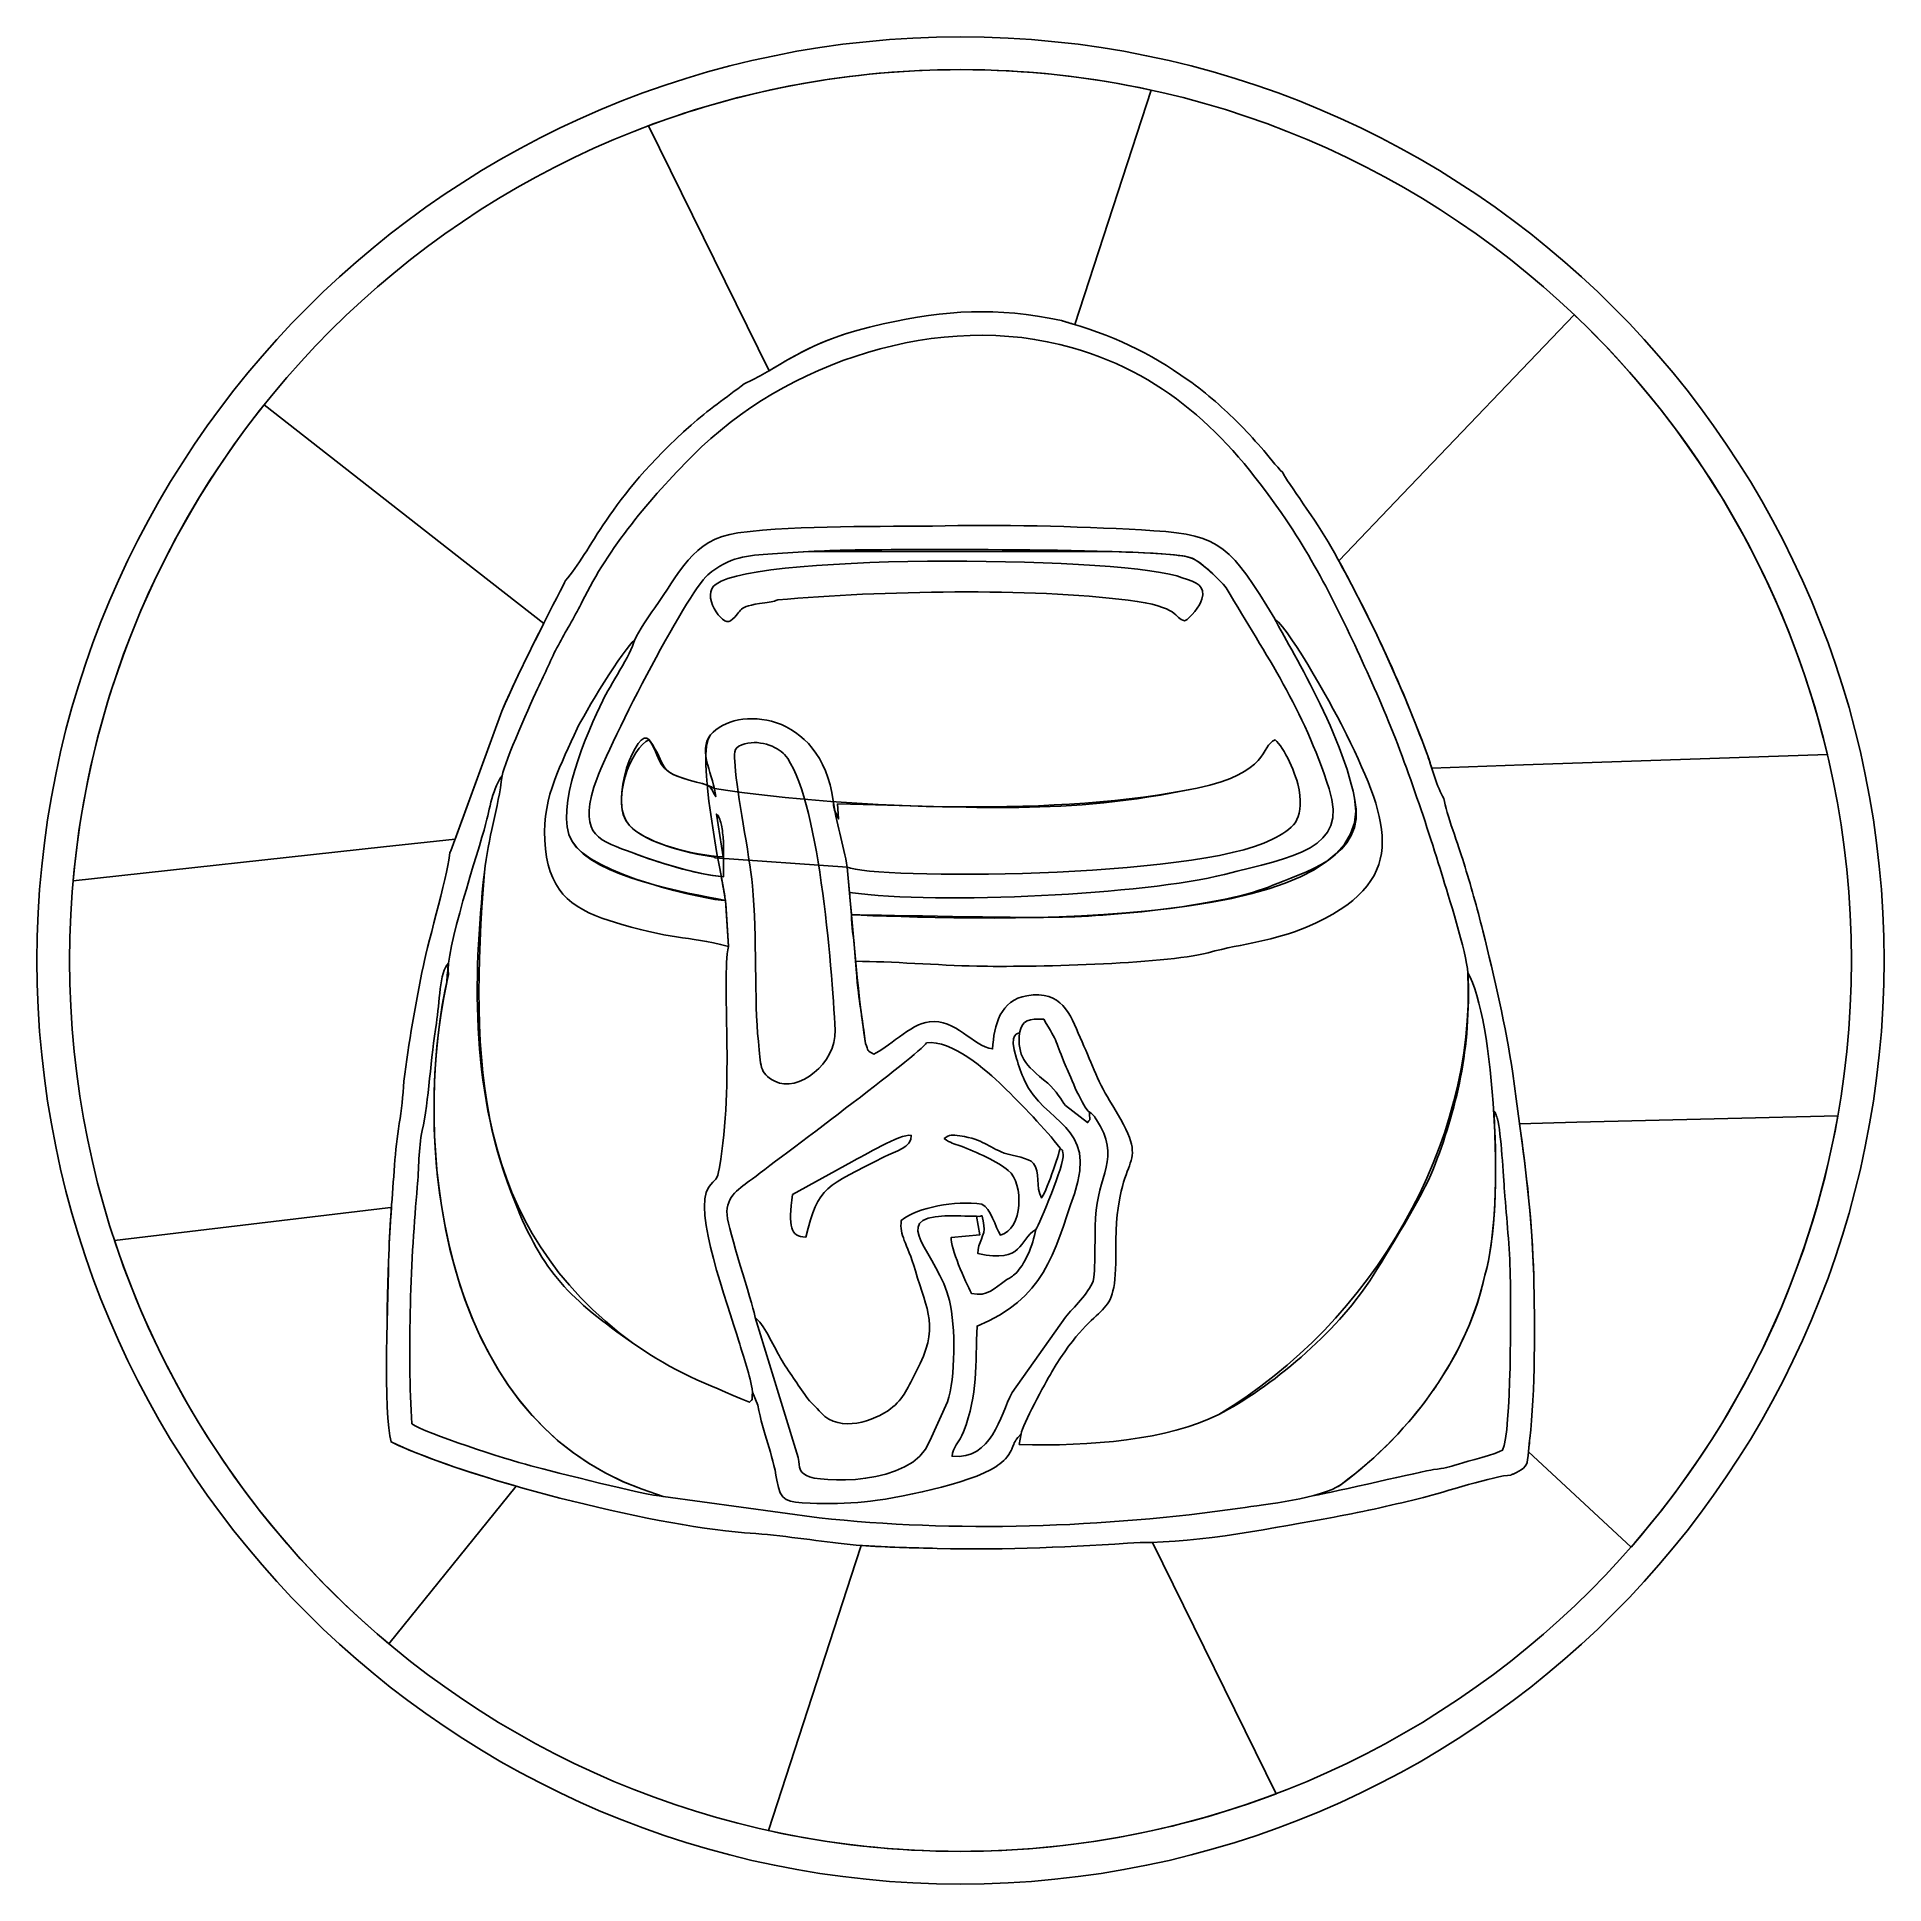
# Model space of a CAD drawing. Header units: inches. Extents: x -1.41 to 1.22, y -0.73 to 1.9.
import ezdxf

# ---------------------------------------------------------------- set-up
doc = ezdxf.new("R2010")
doc.units = ezdxf.units.IN
doc.header["$MEASUREMENT"] = 0
doc.layers.add('Layer 1', color=7, linetype='Continuous')

msp = doc.modelspace()

# ---------------------------------------------------------------- linework, layer by layer
at = {"layer": 'Layer 1', "color": 250}
msp.add_ellipse((-0.0915, 0.5819), major_axis=(0, 1.3138), ratio=1, dxfattribs=at)
at = {"layer": 'Layer 1', "color": 41}
msp.add_ellipse((-0.0915, 0.5819), major_axis=(0, 1.2673), ratio=1, dxfattribs=at)
at = {"layer": 'Layer 1', "color": 30}
for points, knots in [([(-0.5354, 1.7692), (-0.5354, 1.7692), (-0.3637, 1.4209), (-0.3637, 1.4209), (-0.3637, 1.4209), (-0.3219, 1.4449), (-0.2895, 1.4681), (-0.2013, 1.4874), (-0.2013, 1.4874), (-0.1121, 1.5071), (-0.0407, 1.512), (0.052, 1.4921), (0.052, 1.4921), (0.0586, 1.4902), (0.065, 1.4884), (0.0712, 1.4865), (0.0712, 1.4865), (0.0712, 1.4865), (0.1797, 1.8201), (0.1797, 1.8201), (0.1797, 1.8201), (0.0923, 1.8391), (0.0016, 1.8491), (-0.0915, 1.8491), (-0.0915, 1.8491), (-0.2477, 1.8491), (-0.3972, 1.8209), (-0.5354, 1.7692)], [0, 0, 0, 0, 0.125, 0.125, 0.125, 0.125, 0.25, 0.25, 0.25, 0.25, 0.375, 0.375, 0.375, 0.375, 0.5, 0.5, 0.5, 0.5, 0.625, 0.625, 0.625, 0.625, 0.75, 0.75, 0.75, 0.75, 1, 1, 1, 1]), ([(0.5371, 1.245), (0.5371, 1.245), (0.4466, 1.1504), (0.4466, 1.1504), (0.4466, 1.1504), (0.4959, 1.0607), (0.5367, 0.9716), (0.5723, 0.8754), (0.5723, 0.8754), (0.5745, 0.8693), (0.5767, 0.8625), (0.5789, 0.8555), (0.5789, 0.8555), (0.5789, 0.8555), (0.7094, 0.86), (0.7094, 0.86), (0.7094, 0.86), (0.7094, 0.86), (1.1417, 0.8751), (1.1417, 0.8751), (1.1417, 0.8751), (1.0842, 1.118), (0.9567, 1.3339), (0.7817, 1.5003), (0.7817, 1.5003), (0.7817, 1.5003), (0.5371, 1.245), (0.5371, 1.245)], [0, 0, 0, 0, 0.125, 0.125, 0.125, 0.125, 0.25, 0.25, 0.25, 0.25, 0.375, 0.375, 0.375, 0.375, 0.5, 0.5, 0.5, 0.5, 0.625, 0.625, 0.625, 0.625, 0.75, 0.75, 0.75, 0.75, 1, 1, 1, 1]), ([(-1.0822, 1.3721), (-1.2332, 1.1831), (-1.3312, 0.95), (-1.3538, 0.6952), (-1.3538, 0.6952), (-1.3538, 0.6952), (-0.9123, 0.7434), (-0.9123, 0.7434), (-0.9123, 0.7434), (-0.9123, 0.7434), (-0.8102, 0.7546), (-0.8102, 0.7546), (-0.8102, 0.7546), (-0.8102, 0.7546), (-0.744, 0.9364), (-0.744, 0.9364), (-0.744, 0.9364), (-0.7313, 0.9674), (-0.7053, 1.0198), (-0.6844, 1.0611), (-0.6844, 1.0611), (-0.6844, 1.0611), (-0.7968, 1.149), (-0.7968, 1.149), (-0.7968, 1.149), (-0.7968, 1.149), (-1.0822, 1.3721), (-1.0822, 1.3721)], [0, 0, 0, 0, 0.125, 0.125, 0.125, 0.125, 0.25, 0.25, 0.25, 0.25, 0.375, 0.375, 0.375, 0.375, 0.5, 0.5, 0.5, 0.5, 0.625, 0.625, 0.625, 0.625, 0.75, 0.75, 0.75, 0.75, 1, 1, 1, 1]), ([(1.1566, 0.3609), (1.1566, 0.3609), (0.7852, 0.3517), (0.7852, 0.3517), (0.7852, 0.3517), (0.7852, 0.3517), (0.7039, 0.3496), (0.7039, 0.3496), (0.7039, 0.3496), (0.7134, 0.2795), (0.7219, 0.2107), (0.724, 0.1333), (0.724, 0.1333), (0.7257, 0.0685), (0.726, -0.0337), (0.7184, -0.0981), (0.7184, -0.0981), (0.7181, -0.1008), (0.7174, -0.1092), (0.7166, -0.1173), (0.7166, -0.1173), (0.7166, -0.1173), (0.8624, -0.2525), (0.8624, -0.2525), (0.8624, -0.2525), (1.0115, -0.0821), (1.1158, 0.1285), (1.1566, 0.3609)], [0, 0, 0, 0, 0.125, 0.125, 0.125, 0.125, 0.25, 0.25, 0.25, 0.25, 0.375, 0.375, 0.375, 0.375, 0.5, 0.5, 0.5, 0.5, 0.625, 0.625, 0.625, 0.625, 0.75, 0.75, 0.75, 0.75, 1, 1, 1, 1]), ([(-0.9014, -0.103), (-0.9128, -0.0658), (-0.9061, 0.1124), (-0.9046, 0.1634), (-0.9046, 0.1634), (-0.904, 0.1856), (-0.9026, 0.2079), (-0.901, 0.2306), (-0.901, 0.2306), (-0.901, 0.2306), (-0.9059, 0.2301), (-0.9059, 0.2301), (-0.9059, 0.2301), (-0.9059, 0.2301), (-1.2949, 0.1837), (-1.2949, 0.1837), (-1.2949, 0.1837), (-1.2202, -0.0425), (-1.0834, -0.2404), (-0.9048, -0.39), (-0.9048, -0.39), (-0.9048, -0.39), (-0.7236, -0.1659), (-0.7236, -0.1659), (-0.7236, -0.1659), (-0.795, -0.1455), (-0.8595, -0.1231), (-0.9014, -0.103)], [0, 0, 0, 0, 0.125, 0.125, 0.125, 0.125, 0.25, 0.25, 0.25, 0.25, 0.375, 0.375, 0.375, 0.375, 0.5, 0.5, 0.5, 0.5, 0.625, 0.625, 0.625, 0.625, 0.75, 0.75, 0.75, 0.75, 1, 1, 1, 1]), ([(0.3578, -0.6035), (0.3578, -0.6035), (0.1816, -0.2459), (0.1816, -0.2459), (0.1816, -0.2459), (0.1757, -0.246), (0.1699, -0.2461), (0.1642, -0.2461), (0.1642, -0.2461), (0.0672, -0.2519), (-0.0233, -0.2572), (-0.1247, -0.2545), (-0.1247, -0.2545), (-0.159, -0.2536), (-0.197, -0.2529), (-0.2329, -0.2502), (-0.2329, -0.2502), (-0.2329, -0.2502), (-0.2404, -0.2734), (-0.2404, -0.2734), (-0.2404, -0.2734), (-0.2404, -0.2734), (-0.3648, -0.6559), (-0.3648, -0.6559), (-0.3648, -0.6559), (-0.2768, -0.6752), (-0.1853, -0.6854), (-0.0915, -0.6854), (-0.0915, -0.6854), (0.0667, -0.6854), (0.2182, -0.6564), (0.3578, -0.6035)], [0, 0, 0, 0, 0.111111, 0.111111, 0.111111, 0.111111, 0.222222, 0.222222, 0.222222, 0.222222, 0.333333, 0.333333, 0.333333, 0.333333, 0.444444, 0.444444, 0.444444, 0.444444, 0.555556, 0.555556, 0.555556, 0.555556, 0.666667, 0.666667, 0.666667, 0.666667, 0.777778, 0.777778, 0.777778, 0.777778, 1, 1, 1, 1])]:
    msp.add_open_spline(points, degree=3, knots=knots, dxfattribs=at)
at = {"layer": 'Layer 1'}
for points, knots in [([(-0.399, 1.4022), (-0.4238, 1.3836), (-0.4521, 1.3636), (-0.4746, 1.3436), (-0.4746, 1.3436), (-0.5948, 1.2369), (-0.616, 1.1636), (-0.6536, 1.1224), (-0.6536, 1.1224), (-0.6563, 1.115), (-0.7214, 0.9916), (-0.744, 0.9364), (-0.744, 0.9364), (-0.744, 0.9364), (-0.8164, 0.7377), (-0.8164, 0.7377), (-0.8164, 0.7377), (-0.8166, 0.7382), (-0.8173, 0.736), (-0.818, 0.7353), (-0.818, 0.7353), (-0.8173, 0.718), (-0.8489, 0.6074), (-0.8555, 0.5748), (-0.8555, 0.5748), (-0.8664, 0.5215), (-0.8766, 0.4644), (-0.8832, 0.41), (-0.8832, 0.41), (-0.8857, 0.3674), (-0.8938, 0.3318), (-0.8966, 0.2909), (-0.8966, 0.2909), (-0.8996, 0.2472), (-0.9035, 0.2049), (-0.9047, 0.1634), (-0.9047, 0.1634), (-0.9061, 0.1124), (-0.9128, -0.0658), (-0.9014, -0.103), (-0.9014, -0.103), (-0.7938, -0.1547), (-0.5363, -0.2211), (-0.3989, -0.2321), (-0.3989, -0.2321), (-0.3566, -0.2348), (-0.3056, -0.2421), (-0.2654, -0.247), (-0.2654, -0.247), (-0.2209, -0.2525), (-0.1695, -0.2534), (-0.1248, -0.2545), (-0.1248, -0.2545), (-0.0233, -0.2572), (0.0672, -0.2519), (0.1642, -0.2461), (0.1642, -0.2461), (0.2479, -0.2467), (0.3584, -0.2246), (0.4402, -0.2098), (0.4402, -0.2098), (0.4841, -0.2019), (0.5265, -0.192), (0.5672, -0.1819), (0.5672, -0.1819), (0.5927, -0.1756), (0.6706, -0.1502), (0.6913, -0.1504), (0.6913, -0.1504), (0.692, -0.1498), (0.6934, -0.1482), (0.6938, -0.149), (0.6938, -0.149), (0.6939, -0.1491), (0.7105, -0.1421), (0.7138, -0.1348), (0.7138, -0.1348), (0.7158, -0.1304), (0.7178, -0.1034), (0.7184, -0.0981), (0.7184, -0.0981), (0.726, -0.0337), (0.7257, 0.0685), (0.724, 0.1333), (0.724, 0.1333), (0.7212, 0.2367), (0.707, 0.3247), (0.6941, 0.421), (0.6941, 0.421), (0.6842, 0.4889), (0.668, 0.5578), (0.6516, 0.6239), (0.6516, 0.6239), (0.6432, 0.6574), (0.6341, 0.6896), (0.6245, 0.7207), (0.6245, 0.7207), (0.6172, 0.7445), (0.5995, 0.7915), (0.5963, 0.8124), (0.5963, 0.8124), (0.586, 0.8278), (0.5797, 0.8553), (0.5723, 0.8755), (0.5723, 0.8755), (0.534, 0.9789), (0.4897, 1.0742), (0.4353, 1.1708), (0.4353, 1.1708), (0.4156, 1.2058), (0.3733, 1.2627), (0.3669, 1.2759), (0.3669, 1.2759), (0.3581, 1.2843), (0.3459, 1.3005), (0.336, 1.3117), (0.336, 1.3117), (0.3252, 1.3238), (0.314, 1.3365), (0.3035, 1.3469), (0.3035, 1.3469), (0.285, 1.3654), (0.2592, 1.3885), (0.2325, 1.4075), (0.2325, 1.4075), (0.1767, 1.4471), (0.126, 1.4715), (0.052, 1.4921), (0.052, 1.4921), (-0.0407, 1.512), (-0.1121, 1.5071), (-0.2013, 1.4874), (-0.2013, 1.4874), (-0.3122, 1.4631), (-0.3349, 1.4327), (-0.399, 1.4022)], [0, 0, 0, 0, 0.028571, 0.028571, 0.028571, 0.028571, 0.057143, 0.057143, 0.057143, 0.057143, 0.085714, 0.085714, 0.085714, 0.085714, 0.114286, 0.114286, 0.114286, 0.114286, 0.142857, 0.142857, 0.142857, 0.142857, 0.171429, 0.171429, 0.171429, 0.171429, 0.2, 0.2, 0.2, 0.2, 0.228571, 0.228571, 0.228571, 0.228571, 0.257143, 0.257143, 0.257143, 0.257143, 0.285714, 0.285714, 0.285714, 0.285714, 0.314286, 0.314286, 0.314286, 0.314286, 0.342857, 0.342857, 0.342857, 0.342857, 0.371429, 0.371429, 0.371429, 0.371429, 0.4, 0.4, 0.4, 0.4, 0.428571, 0.428571, 0.428571, 0.428571, 0.457143, 0.457143, 0.457143, 0.457143, 0.485714, 0.485714, 0.485714, 0.485714, 0.514286, 0.514286, 0.514286, 0.514286, 0.542857, 0.542857, 0.542857, 0.542857, 0.571429, 0.571429, 0.571429, 0.571429, 0.6, 0.6, 0.6, 0.6, 0.628571, 0.628571, 0.628571, 0.628571, 0.657143, 0.657143, 0.657143, 0.657143, 0.685714, 0.685714, 0.685714, 0.685714, 0.714286, 0.714286, 0.714286, 0.714286, 0.742857, 0.742857, 0.742857, 0.742857, 0.771429, 0.771429, 0.771429, 0.771429, 0.8, 0.8, 0.8, 0.8, 0.828571, 0.828571, 0.828571, 0.828571, 0.857143, 0.857143, 0.857143, 0.857143, 0.885714, 0.885714, 0.885714, 0.885714, 0.914286, 0.914286, 0.914286, 0.914286, 0.942857, 0.942857, 0.942857, 0.942857, 1, 1, 1, 1]), ([(-0.4265, 0.6716), (-0.4265, 0.6716), (-0.4252, 0.6631), (-0.4252, 0.6631), (-0.4252, 0.6631), (-0.4252, 0.6631), (-0.4216, 0.602), (-0.4216, 0.602), (-0.4216, 0.602), (-0.4317, 0.5512), (-0.4132, 0.4091), (-0.4343, 0.2876), (-0.4343, 0.2876), (-0.4378, 0.2669), (-0.44, 0.2728), (-0.4499, 0.2591), (-0.4499, 0.2591), (-0.4728, 0.227), (-0.4229, 0.094), (-0.4068, 0.0404), (-0.4068, 0.0404), (-0.4004, 0.0189), (-0.3905, -0.0086), (-0.3874, -0.0321), (-0.3874, -0.0321), (-0.3874, -0.0321), (-0.3799, -0.0507), (-0.3799, -0.0507), (-0.3799, -0.0507), (-0.3717, -0.093), (-0.359, -0.1185), (-0.3527, -0.1572), (-0.3527, -0.1572), (-0.3476, -0.1886), (-0.3385, -0.1889), (-0.3053, -0.1901), (-0.3053, -0.1901), (-0.2798, -0.191), (-0.2533, -0.1908), (-0.2282, -0.1883), (-0.2282, -0.1883), (-0.1854, -0.1841), (-0.0771, -0.1625), (-0.041, -0.1382), (-0.041, -0.1382), (-0.0335, -0.1332), (-0.026, -0.1268), (-0.0206, -0.1176), (-0.0206, -0.1176), (-0.0165, -0.1106), (-0.0178, -0.1103), (-0.0149, -0.1045), (-0.0149, -0.1045), (-0.0112, -0.0974), (-0.0154, -0.1044), (-0.01, -0.0966), (-0.01, -0.0966), (-0.01, -0.0966), (-0.0053, -0.0917), (-0.0053, -0.0917), (-0.0053, -0.0917), (-0.0034, -0.0791), (0.0288, -0.0195), (0.0384, -0.0034), (0.0384, -0.0034), (0.1082, 0.1136), (0.1303, 0.0568), (0.1295, 0.1708), (0.1295, 0.1708), (0.1284, 0.3257), (0.1885, 0.2733), (0.1207, 0.3825), (0.1207, 0.3825), (0.1027, 0.4115), (0.0936, 0.4394), (0.0789, 0.4721), (0.0789, 0.4721), (0.0638, 0.5059), (0.0536, 0.54), (0.003, 0.5318), (0.003, 0.5318), (-0.0347, 0.5257), (-0.044, 0.49), (-0.0458, 0.456), (-0.0458, 0.456), (-0.0743, 0.4603), (-0.098, 0.499), (-0.1358, 0.4948), (-0.1358, 0.4948), (-0.162, 0.4919), (-0.1969, 0.4562), (-0.2149, 0.4486), (-0.2149, 0.4486), (-0.2244, 0.4538), (-0.2223, 0.4527), (-0.2267, 0.4639), (-0.2267, 0.4639), (-0.2392, 0.5479), (-0.245, 0.6301), (-0.2525, 0.7147), (-0.2525, 0.7147), (-0.2579, 0.745), (-0.2688, 0.7813), (-0.2726, 0.8089), (-0.2726, 0.8089), (-0.2904, 0.9379), (-0.4115, 0.9449), (-0.4471, 0.9028), (-0.4471, 0.9028), (-0.4686, 0.8772), (-0.4316, 0.7037), (-0.4265, 0.6716)], [0, 0, 0, 0, 0.034483, 0.034483, 0.034483, 0.034483, 0.068966, 0.068966, 0.068966, 0.068966, 0.103448, 0.103448, 0.103448, 0.103448, 0.137931, 0.137931, 0.137931, 0.137931, 0.172414, 0.172414, 0.172414, 0.172414, 0.206897, 0.206897, 0.206897, 0.206897, 0.241379, 0.241379, 0.241379, 0.241379, 0.275862, 0.275862, 0.275862, 0.275862, 0.310345, 0.310345, 0.310345, 0.310345, 0.344828, 0.344828, 0.344828, 0.344828, 0.37931, 0.37931, 0.37931, 0.37931, 0.413793, 0.413793, 0.413793, 0.413793, 0.448276, 0.448276, 0.448276, 0.448276, 0.482759, 0.482759, 0.482759, 0.482759, 0.517241, 0.517241, 0.517241, 0.517241, 0.551724, 0.551724, 0.551724, 0.551724, 0.586207, 0.586207, 0.586207, 0.586207, 0.62069, 0.62069, 0.62069, 0.62069, 0.655172, 0.655172, 0.655172, 0.655172, 0.689655, 0.689655, 0.689655, 0.689655, 0.724138, 0.724138, 0.724138, 0.724138, 0.758621, 0.758621, 0.758621, 0.758621, 0.793103, 0.793103, 0.793103, 0.793103, 0.827586, 0.827586, 0.827586, 0.827586, 0.862069, 0.862069, 0.862069, 0.862069, 0.896552, 0.896552, 0.896552, 0.896552, 0.931034, 0.931034, 0.931034, 0.931034, 1, 1, 1, 1])]:
    msp.add_open_spline(points, degree=3, knots=knots, dxfattribs=at)
at = {"layer": 'Layer 1', "color": 12}
for points, knots in [([(-0.7435, 0.8447), (-0.7492, 0.7989), (-0.7634, 0.7554), (-0.7687, 0.7077), (-0.7687, 0.7077), (-0.7859, 0.552), (-0.7872, 0.3884), (-0.7256, 0.2391), (-0.7256, 0.2391), (-0.6856, 0.1377), (-0.6473, 0.1002), (-0.556, 0.0365), (-0.556, 0.0365), (-0.4983, -0.0038), (-0.4563, -0.0192), (-0.3915, -0.0465), (-0.3915, -0.0465), (-0.3855, -0.0392), (-0.3891, -0.0487), (-0.3874, -0.0321), (-0.3874, -0.0321), (-0.3905, -0.0086), (-0.4004, 0.0189), (-0.4068, 0.0404), (-0.4068, 0.0404), (-0.4229, 0.094), (-0.4728, 0.227), (-0.4499, 0.2591), (-0.4499, 0.2591), (-0.44, 0.2728), (-0.4378, 0.2669), (-0.4343, 0.2876), (-0.4343, 0.2876), (-0.4132, 0.4091), (-0.4317, 0.5512), (-0.4216, 0.602), (-0.4216, 0.602), (-0.484, 0.6183), (-0.4995, 0.6096), (-0.5912, 0.6386), (-0.5912, 0.6386), (-0.6478, 0.6564), (-0.6796, 0.6834), (-0.6829, 0.7531), (-0.6829, 0.7531), (-0.6859, 0.8176), (-0.6589, 0.8614), (-0.6367, 0.9118), (-0.6367, 0.9118), (-0.629, 0.9293), (-0.5691, 1.0286), (-0.5553, 1.0371), (-0.5553, 1.0371), (-0.5478, 1.0532), (-0.5373, 1.0681), (-0.5263, 1.0835), (-0.5263, 1.0835), (-0.4927, 1.1308), (-0.4731, 1.1817), (-0.4081, 1.1901), (-0.4081, 1.1901), (-0.3163, 1.2019), (-0.209, 1.1983), (-0.1135, 1.2002), (-0.1135, 1.2002), (-0.0165, 1.202), (0.091, 1.1991), (0.1837, 1.1932), (0.1837, 1.1932), (0.2791, 1.1871), (0.2934, 1.17), (0.3556, 1.0681), (0.3556, 1.0681), (0.3807, 1.0479), (0.4424, 0.9343), (0.4576, 0.9033), (0.4576, 0.9033), (0.5199, 0.7758), (0.5492, 0.6932), (0.4009, 0.6294), (0.4009, 0.6294), (0.3546, 0.6095), (0.3122, 0.6065), (0.2607, 0.593), (0.2607, 0.593), (0.1963, 0.5761), (0.0052, 0.5723), (-0.0684, 0.5738), (-0.0684, 0.5738), (-0.1239, 0.575), (-0.1904, 0.5807), (-0.2407, 0.5807), (-0.2407, 0.5807), (-0.236, 0.5157), (-0.2337, 0.5216), (-0.2267, 0.4639), (-0.2267, 0.4639), (-0.2223, 0.4527), (-0.2244, 0.4538), (-0.2149, 0.4486), (-0.2149, 0.4486), (-0.1969, 0.4562), (-0.162, 0.4919), (-0.1358, 0.4948), (-0.1358, 0.4948), (-0.098, 0.499), (-0.0743, 0.4603), (-0.0458, 0.456), (-0.0458, 0.456), (-0.044, 0.49), (-0.0347, 0.5257), (0.003, 0.5318), (0.003, 0.5318), (0.0536, 0.54), (0.0638, 0.5059), (0.0789, 0.4721), (0.0789, 0.4721), (0.0936, 0.4394), (0.1027, 0.4115), (0.1207, 0.3825), (0.1207, 0.3825), (0.1885, 0.2733), (0.1284, 0.3257), (0.1295, 0.1708), (0.1295, 0.1708), (0.1303, 0.0568), (0.1082, 0.1136), (0.0384, -0.0034), (0.0384, -0.0034), (0.0288, -0.0195), (-0.0034, -0.0791), (-0.0053, -0.0917), (-0.0053, -0.0917), (-0.0053, -0.0917), (-0.0079, -0.1066), (-0.0079, -0.1066), (-0.0079, -0.1066), (0.0927, -0.1098), (0.2039, -0.1), (0.2761, -0.0638), (0.2761, -0.0638), (0.3482, -0.0277), (0.4443, 0.0543), (0.4906, 0.1264), (0.4906, 0.1264), (0.5145, 0.1636), (0.5682, 0.2517), (0.5806, 0.2838), (0.5806, 0.2838), (0.6142, 0.3708), (0.6353, 0.4556), (0.6303, 0.5645), (0.6303, 0.5645), (0.6281, 0.5936), (0.602, 0.6762), (0.5932, 0.7045), (0.5932, 0.7045), (0.5664, 0.7914), (0.5342, 0.8874), (0.4972, 0.9696), (0.4972, 0.9696), (0.4606, 1.0508), (0.4224, 1.1342), (0.3718, 1.2085), (0.3718, 1.2085), (0.2951, 1.3213), (0.2092, 1.413), (0.0677, 1.4535), (0.0677, 1.4535), (-0.1214, 1.5075), (-0.3405, 1.433), (-0.4723, 1.3003), (-0.4723, 1.3003), (-0.5333, 1.2388), (-0.5917, 1.1697), (-0.6296, 1.0926), (-0.6296, 1.0926), (-0.6385, 1.0744), (-0.6517, 1.052), (-0.6615, 1.0344), (-0.6615, 1.0344), (-0.6727, 1.014), (-0.6801, 0.9951), (-0.6907, 0.9732), (-0.6907, 0.9732), (-0.7013, 0.9512), (-0.7406, 0.8639), (-0.7435, 0.8447)], [0, 0, 0, 0, 0.020833, 0.020833, 0.020833, 0.020833, 0.041667, 0.041667, 0.041667, 0.041667, 0.0625, 0.0625, 0.0625, 0.0625, 0.083333, 0.083333, 0.083333, 0.083333, 0.104167, 0.104167, 0.104167, 0.104167, 0.125, 0.125, 0.125, 0.125, 0.145833, 0.145833, 0.145833, 0.145833, 0.166667, 0.166667, 0.166667, 0.166667, 0.1875, 0.1875, 0.1875, 0.1875, 0.208333, 0.208333, 0.208333, 0.208333, 0.229167, 0.229167, 0.229167, 0.229167, 0.25, 0.25, 0.25, 0.25, 0.270833, 0.270833, 0.270833, 0.270833, 0.291667, 0.291667, 0.291667, 0.291667, 0.3125, 0.3125, 0.3125, 0.3125, 0.333333, 0.333333, 0.333333, 0.333333, 0.354167, 0.354167, 0.354167, 0.354167, 0.375, 0.375, 0.375, 0.375, 0.395833, 0.395833, 0.395833, 0.395833, 0.416667, 0.416667, 0.416667, 0.416667, 0.4375, 0.4375, 0.4375, 0.4375, 0.458333, 0.458333, 0.458333, 0.458333, 0.479167, 0.479167, 0.479167, 0.479167, 0.5, 0.5, 0.5, 0.5, 0.520833, 0.520833, 0.520833, 0.520833, 0.541667, 0.541667, 0.541667, 0.541667, 0.5625, 0.5625, 0.5625, 0.5625, 0.583333, 0.583333, 0.583333, 0.583333, 0.604167, 0.604167, 0.604167, 0.604167, 0.625, 0.625, 0.625, 0.625, 0.645833, 0.645833, 0.645833, 0.645833, 0.666667, 0.666667, 0.666667, 0.666667, 0.6875, 0.6875, 0.6875, 0.6875, 0.708333, 0.708333, 0.708333, 0.708333, 0.729167, 0.729167, 0.729167, 0.729167, 0.75, 0.75, 0.75, 0.75, 0.770833, 0.770833, 0.770833, 0.770833, 0.791667, 0.791667, 0.791667, 0.791667, 0.8125, 0.8125, 0.8125, 0.8125, 0.833333, 0.833333, 0.833333, 0.833333, 0.854167, 0.854167, 0.854167, 0.854167, 0.875, 0.875, 0.875, 0.875, 0.895833, 0.895833, 0.895833, 0.895833, 0.916667, 0.916667, 0.916667, 0.916667, 0.9375, 0.9375, 0.9375, 0.9375, 0.958333, 0.958333, 0.958333, 0.958333, 1, 1, 1, 1]), ([(-0.3555, 0.41), (-0.3231, 0.3929), (-0.2675, 0.4357), (-0.2698, 0.4826), (-0.2698, 0.4826), (-0.2742, 0.5736), (-0.294, 0.8203), (-0.3417, 0.8747), (-0.3417, 0.8747), (-0.352, 0.8866), (-0.38, 0.8974), (-0.4026, 0.8888), (-0.4026, 0.8888), (-0.4156, 0.8838), (-0.4134, 0.877), (-0.4122, 0.8586), (-0.4122, 0.8586), (-0.4094, 0.8193), (-0.392, 0.7346), (-0.3875, 0.6883), (-0.3875, 0.6883), (-0.3805, 0.6162), (-0.3852, 0.5245), (-0.379, 0.467), (-0.379, 0.467), (-0.3751, 0.4312), (-0.3785, 0.4222), (-0.3555, 0.41)], [0, 0, 0, 0, 0.125, 0.125, 0.125, 0.125, 0.25, 0.25, 0.25, 0.25, 0.375, 0.375, 0.375, 0.375, 0.5, 0.5, 0.5, 0.5, 0.625, 0.625, 0.625, 0.625, 0.75, 0.75, 0.75, 0.75, 1, 1, 1, 1]), ([(-0.0075, 0.4789), (-0.0105, 0.4456), (-0.001, 0.4345), (0.0326, 0.4072), (0.0326, 0.4072), (0.0448, 0.3973), (0.0522, 0.3823), (0.0577, 0.3757), (0.0577, 0.3757), (0.0577, 0.3757), (0.0894, 0.3514), (0.0894, 0.3514), (0.0894, 0.3514), (0.0946, 0.3593), (0.0921, 0.3494), (0.092, 0.3662), (0.092, 0.3662), (0.083, 0.3718), (0.0646, 0.4168), (0.059, 0.4301), (0.059, 0.4301), (0.0424, 0.4695), (0.0482, 0.4635), (0.0269, 0.4984), (0.0269, 0.4984), (0.0066, 0.4991), (-0.0039, 0.4982), (-0.0075, 0.4789)], [0, 0, 0, 0, 0.125, 0.125, 0.125, 0.125, 0.25, 0.25, 0.25, 0.25, 0.375, 0.375, 0.375, 0.375, 0.5, 0.5, 0.5, 0.5, 0.625, 0.625, 0.625, 0.625, 0.75, 0.75, 0.75, 0.75, 1, 1, 1, 1]), ([(-0.3837, 0.0741), (-0.3717, 0.0656), (-0.3587, 0.0355), (-0.3473, 0.016), (-0.3473, 0.016), (-0.3364, -0.0028), (-0.3222, -0.0221), (-0.311, -0.0384), (-0.311, -0.0384), (-0.3051, -0.0469), (-0.2973, -0.053), (-0.2895, -0.0617), (-0.2895, -0.0617), (-0.2632, -0.0912), (-0.2135, -0.0726), (-0.1909, -0.0559), (-0.1909, -0.0559), (-0.1721, -0.042), (-0.1654, -0.0235), (-0.1545, -0.0029), (-0.1545, -0.0029), (-0.1209, 0.06), (-0.1389, 0.0835), (-0.1556, 0.1403), (-0.1556, 0.1403), (-0.1681, 0.1828), (-0.1785, 0.1892), (-0.1757, 0.2122), (-0.1757, 0.2122), (-0.1504, 0.2313), (-0.1004, 0.2403), (-0.0609, 0.2352), (-0.0609, 0.2352), (-0.048, 0.2293), (-0.0422, 0.2025), (-0.0346, 0.1913), (-0.0346, 0.1913), (-0.0028, 0.1994), (-0.0007, 0.2645), (-0.0235, 0.2833), (-0.0235, 0.2833), (-0.0377, 0.295), (-0.0698, 0.31), (-0.0907, 0.3178), (-0.0907, 0.3178), (-0.1027, 0.3222), (-0.1049, 0.3215), (-0.1145, 0.3286), (-0.1145, 0.3286), (-0.1074, 0.3341), (-0.1035, 0.3342), (-0.0922, 0.3324), (-0.0922, 0.3324), (-0.0573, 0.327), (-0.0541, 0.3171), (-0.0292, 0.3079), (-0.0292, 0.3079), (-0.0155, 0.3028), (0.0054, 0.3021), (0.0125, 0.2932), (0.0125, 0.2932), (0.0216, 0.2819), (0.0154, 0.2592), (0.0236, 0.2441), (0.0236, 0.2441), (0.0289, 0.2482), (0.0493, 0.3074), (0.0502, 0.315), (0.0502, 0.315), (0.0296, 0.3418), (-0.0046, 0.3768), (-0.0314, 0.4033), (-0.0314, 0.4033), (-0.0541, 0.4257), (-0.1046, 0.4695), (-0.1398, 0.4648), (-0.1398, 0.4648), (-0.1504, 0.4481), (-0.3521, 0.2984), (-0.3916, 0.2683), (-0.3916, 0.2683), (-0.4081, 0.2558), (-0.4281, 0.2445), (-0.4228, 0.2146), (-0.4228, 0.2146), (-0.4179, 0.1862), (-0.3832, 0.0812), (-0.3837, 0.0741)], [0, 0, 0, 0, 0.043478, 0.043478, 0.043478, 0.043478, 0.086957, 0.086957, 0.086957, 0.086957, 0.130435, 0.130435, 0.130435, 0.130435, 0.173913, 0.173913, 0.173913, 0.173913, 0.217391, 0.217391, 0.217391, 0.217391, 0.26087, 0.26087, 0.26087, 0.26087, 0.304348, 0.304348, 0.304348, 0.304348, 0.347826, 0.347826, 0.347826, 0.347826, 0.391304, 0.391304, 0.391304, 0.391304, 0.434783, 0.434783, 0.434783, 0.434783, 0.478261, 0.478261, 0.478261, 0.478261, 0.521739, 0.521739, 0.521739, 0.521739, 0.565217, 0.565217, 0.565217, 0.565217, 0.608696, 0.608696, 0.608696, 0.608696, 0.652174, 0.652174, 0.652174, 0.652174, 0.695652, 0.695652, 0.695652, 0.695652, 0.73913, 0.73913, 0.73913, 0.73913, 0.782609, 0.782609, 0.782609, 0.782609, 0.826087, 0.826087, 0.826087, 0.826087, 0.869565, 0.869565, 0.869565, 0.869565, 0.913043, 0.913043, 0.913043, 0.913043, 1, 1, 1, 1])]:
    msp.add_open_spline(points, degree=3, knots=knots, dxfattribs=at)
at = {"layer": 'Layer 1', "color": 168}
msp.add_open_spline([(-0.5553, 1.0371), (-0.5596, 1.0182), (-0.5908, 0.9718), (-0.6004, 0.9518), (-0.6004, 0.9518), (-0.6212, 0.9086), (-0.671, 0.7973), (-0.6443, 0.7521), (-0.6443, 0.7521), (-0.6208, 0.7046), (-0.4492, 0.6666), (-0.4259, 0.6674), (-0.4259, 0.6674), (-0.4259, 0.6674), (-0.4259, 0.6674), (-0.4259, 0.6674), (-0.4259, 0.6674), (-0.4259, 0.6674), (-0.4265, 0.6716), (-0.4265, 0.6716), (-0.4265, 0.6716), (-0.4275, 0.6774), (-0.4294, 0.6879), (-0.4319, 0.7012), (-0.4319, 0.7012), (-0.4703, 0.7051), (-0.5259, 0.7228), (-0.5564, 0.7344), (-0.5564, 0.7344), (-0.6045, 0.7527), (-0.6342, 0.7584), (-0.613, 0.8283), (-0.613, 0.8283), (-0.5979, 0.8782), (-0.4814, 1.1046), (-0.4507, 1.1305), (-0.4507, 1.1305), (-0.42, 1.1564), (-0.3953, 1.1578), (-0.359, 1.1603), (-0.359, 1.1603), (-0.3209, 1.163), (-0.2784, 1.1654), (-0.2414, 1.1659), (-0.2414, 1.1659), (-0.174, 1.1667), (0.1952, 1.1687), (0.2359, 1.1549), (0.2359, 1.1549), (0.2495, 1.1503), (0.277, 1.124), (0.2865, 1.1119), (0.2865, 1.1119), (0.3456, 1.0113), (0.3951, 0.943), (0.4329, 0.8261), (0.4329, 0.8261), (0.461, 0.7393), (0.3828, 0.7298), (0.2839, 0.7044), (0.2839, 0.7044), (0.1715, 0.6757), (-0.1194, 0.661), (-0.2493, 0.6785), (-0.2493, 0.6785), (-0.2493, 0.6785), (-0.2491, 0.6752), (-0.2491, 0.6752), (-0.2491, 0.6752), (-0.2491, 0.6752), (-0.2487, 0.6713), (-0.2487, 0.6713), (-0.2487, 0.6713), (-0.2487, 0.6713), (-0.2484, 0.6673), (-0.2484, 0.6673), (-0.2484, 0.6673), (-0.2484, 0.6673), (-0.2467, 0.6477), (-0.2467, 0.6477), (-0.2467, 0.6477), (-0.2467, 0.6477), (-0.2466, 0.6467), (-0.2466, 0.6467), (-0.2466, 0.6467), (-0.1122, 0.6422), (0.5069, 0.6108), (0.4691, 0.8127), (0.4691, 0.8127), (0.4481, 0.9189), (0.36, 1.054), (0.3556, 1.0681), (0.3556, 1.0681), (0.2934, 1.17), (0.2791, 1.1871), (0.1837, 1.1932), (0.1837, 1.1932), (0.091, 1.1991), (-0.0165, 1.202), (-0.1135, 1.2002), (-0.1135, 1.2002), (-0.209, 1.1983), (-0.3163, 1.2019), (-0.4081, 1.1901), (-0.4081, 1.1901), (-0.4731, 1.1817), (-0.4927, 1.1308), (-0.5263, 1.0835), (-0.5263, 1.0835), (-0.5373, 1.0681), (-0.5478, 1.0532), (-0.5553, 1.0371)], degree=3, knots=[0, 0, 0, 0, 0.034483, 0.034483, 0.034483, 0.034483, 0.068966, 0.068966, 0.068966, 0.068966, 0.103448, 0.103448, 0.103448, 0.103448, 0.137931, 0.137931, 0.137931, 0.137931, 0.172414, 0.172414, 0.172414, 0.172414, 0.206897, 0.206897, 0.206897, 0.206897, 0.241379, 0.241379, 0.241379, 0.241379, 0.275862, 0.275862, 0.275862, 0.275862, 0.310345, 0.310345, 0.310345, 0.310345, 0.344828, 0.344828, 0.344828, 0.344828, 0.37931, 0.37931, 0.37931, 0.37931, 0.413793, 0.413793, 0.413793, 0.413793, 0.448276, 0.448276, 0.448276, 0.448276, 0.482759, 0.482759, 0.482759, 0.482759, 0.517241, 0.517241, 0.517241, 0.517241, 0.551724, 0.551724, 0.551724, 0.551724, 0.586207, 0.586207, 0.586207, 0.586207, 0.62069, 0.62069, 0.62069, 0.62069, 0.655172, 0.655172, 0.655172, 0.655172, 0.689655, 0.689655, 0.689655, 0.689655, 0.724138, 0.724138, 0.724138, 0.724138, 0.758621, 0.758621, 0.758621, 0.758621, 0.793103, 0.793103, 0.793103, 0.793103, 0.827586, 0.827586, 0.827586, 0.827586, 0.862069, 0.862069, 0.862069, 0.862069, 0.896552, 0.896552, 0.896552, 0.896552, 0.931034, 0.931034, 0.931034, 0.931034, 1, 1, 1, 1], dxfattribs=at)
at = {"layer": 'Layer 1', "color": 147}
msp.add_open_spline([(-0.4286, 0.7526), (-0.4295, 0.7588), (-0.4302, 0.7687), (-0.4314, 0.7742), (-0.4314, 0.7742), (-0.4319, 0.7765), (-0.4328, 0.7801), (-0.434, 0.7828), (-0.434, 0.7828), (-0.4376, 0.7911), (-0.4336, 0.7849), (-0.4386, 0.7902), (-0.4386, 0.7902), (-0.4386, 0.7902), (-0.4292, 0.7293), (-0.4292, 0.7293), (-0.4292, 0.7293), (-0.472, 0.7317), (-0.5392, 0.7483), (-0.5625, 0.7741), (-0.5625, 0.7741), (-0.5908, 0.8054), (-0.5596, 0.887), (-0.5343, 0.8956), (-0.5343, 0.8956), (-0.5134, 0.8624), (-0.5272, 0.8505), (-0.4671, 0.8357), (-0.4671, 0.8357), (-0.4416, 0.8295), (-0.4483, 0.8273), (-0.4396, 0.8151), (-0.4396, 0.8151), (-0.4423, 0.8425), (-0.4655, 0.881), (-0.4471, 0.9028), (-0.4471, 0.9028), (-0.4115, 0.9449), (-0.2904, 0.9379), (-0.2726, 0.8089), (-0.2726, 0.8089), (-0.2718, 0.803), (-0.2725, 0.8023), (-0.2706, 0.7958), (-0.2706, 0.7958), (-0.2706, 0.7958), (-0.2648, 0.7833), (-0.2648, 0.7833), (-0.2648, 0.7833), (-0.2648, 0.7833), (-0.2663, 0.8046), (-0.2663, 0.8046), (-0.2663, 0.8046), (-0.0686, 0.8012), (0.0535, 0.7871), (0.2452, 0.8271), (0.2452, 0.8271), (0.3498, 0.849), (0.3344, 0.8872), (0.3562, 0.8957), (0.3562, 0.8957), (0.3682, 0.8856), (0.3869, 0.8461), (0.3903, 0.8245), (0.3903, 0.8245), (0.3971, 0.7803), (0.3819, 0.7693), (0.3515, 0.7539), (0.3515, 0.7539), (0.2403, 0.6974), (-0.2165, 0.6974), (-0.2525, 0.7147), (-0.2525, 0.7147), (-0.2525, 0.7147), (-0.2493, 0.6785), (-0.2493, 0.6785), (-0.2493, 0.6785), (-0.1194, 0.661), (0.1715, 0.6757), (0.2839, 0.7044), (0.2839, 0.7044), (0.3828, 0.7298), (0.461, 0.7393), (0.4329, 0.8261), (0.4329, 0.8261), (0.3951, 0.943), (0.3456, 1.0113), (0.2865, 1.1119), (0.2865, 1.1119), (0.2775, 1.1234), (0.2523, 1.1477), (0.2381, 1.1541), (0.2381, 1.1541), (0.2358, 1.1548), (0.2335, 1.1555), (0.2311, 1.1562), (0.2311, 1.1562), (0.2133, 1.1599), (0.1689, 1.1624), (0.114, 1.1639), (0.114, 1.1639), (0.114, 1.1639), (-0.3002, 1.1639), (-0.3002, 1.1639), (-0.3002, 1.1639), (-0.3002, 1.1639), (-0.3002, 1.1639), (-0.3002, 1.1639), (-0.3002, 1.1639), (-0.3201, 1.1629), (-0.3401, 1.1617), (-0.359, 1.1603), (-0.359, 1.1603), (-0.3953, 1.1578), (-0.42, 1.1564), (-0.4507, 1.1305), (-0.4507, 1.1305), (-0.4814, 1.1046), (-0.5979, 0.8782), (-0.613, 0.8283), (-0.613, 0.8283), (-0.6342, 0.7584), (-0.6045, 0.7527), (-0.5564, 0.7344), (-0.5564, 0.7344), (-0.525, 0.7225), (-0.4672, 0.704), (-0.4286, 0.7009), (-0.4286, 0.7009), (-0.4286, 0.7009), (-0.4286, 0.7526), (-0.4286, 0.7526)], degree=3, knots=[0, 0, 0, 0, 0.029412, 0.029412, 0.029412, 0.029412, 0.058824, 0.058824, 0.058824, 0.058824, 0.088235, 0.088235, 0.088235, 0.088235, 0.117647, 0.117647, 0.117647, 0.117647, 0.147059, 0.147059, 0.147059, 0.147059, 0.176471, 0.176471, 0.176471, 0.176471, 0.205882, 0.205882, 0.205882, 0.205882, 0.235294, 0.235294, 0.235294, 0.235294, 0.264706, 0.264706, 0.264706, 0.264706, 0.294118, 0.294118, 0.294118, 0.294118, 0.323529, 0.323529, 0.323529, 0.323529, 0.352941, 0.352941, 0.352941, 0.352941, 0.382353, 0.382353, 0.382353, 0.382353, 0.411765, 0.411765, 0.411765, 0.411765, 0.441176, 0.441176, 0.441176, 0.441176, 0.470588, 0.470588, 0.470588, 0.470588, 0.5, 0.5, 0.5, 0.5, 0.529412, 0.529412, 0.529412, 0.529412, 0.558824, 0.558824, 0.558824, 0.558824, 0.588235, 0.588235, 0.588235, 0.588235, 0.617647, 0.617647, 0.617647, 0.617647, 0.647059, 0.647059, 0.647059, 0.647059, 0.676471, 0.676471, 0.676471, 0.676471, 0.705882, 0.705882, 0.705882, 0.705882, 0.735294, 0.735294, 0.735294, 0.735294, 0.764706, 0.764706, 0.764706, 0.764706, 0.794118, 0.794118, 0.794118, 0.794118, 0.823529, 0.823529, 0.823529, 0.823529, 0.852941, 0.852941, 0.852941, 0.852941, 0.882353, 0.882353, 0.882353, 0.882353, 0.911765, 0.911765, 0.911765, 0.911765, 0.941176, 0.941176, 0.941176, 0.941176, 1, 1, 1, 1], dxfattribs=at)
at = {"layer": 'Layer 1', "color": 133}
for points, knots in [([(-0.3513, 1.0948), (-0.3548, 1.0933), (-0.3605, 1.0922), (-0.3698, 1.0908), (-0.3698, 1.0908), (-0.4134, 1.0845), (-0.3988, 1.081), (-0.4185, 1.065), (-0.4185, 1.065), (-0.43, 1.0557), (-0.4624, 1.1032), (-0.439, 1.1174), (-0.439, 1.1174), (-0.3778, 1.1623), (0.1544, 1.1564), (0.2239, 1.1261), (0.2239, 1.1261), (0.2459, 1.1195), (0.257, 1.1147), (0.252, 1.0957), (0.252, 1.0957), (0.2496, 1.0864), (0.236, 1.0693), (0.2273, 1.065), (0.2273, 1.065), (0.2115, 1.0687), (0.2227, 1.0851), (0.1468, 1.0945), (0.1468, 1.0945), (0.0077, 1.1118), (-0.2045, 1.108), (-0.3513, 1.0948), (-0.3513, 1.0948), (-0.3513, 1.0948), (-0.3513, 1.0948), (-0.3513, 1.0948)], [0, 0, 0, 0, 0.1, 0.1, 0.1, 0.1, 0.2, 0.2, 0.2, 0.2, 0.3, 0.3, 0.3, 0.3, 0.4, 0.4, 0.4, 0.4, 0.5, 0.5, 0.5, 0.5, 0.6, 0.6, 0.6, 0.6, 0.7, 0.7, 0.7, 0.7, 0.8, 0.8, 0.8, 0.8, 1, 1, 1, 1]), ([(-0.4416, 0.8264), (-0.4465, 0.8299), (-0.4543, 0.8326), (-0.4671, 0.8357), (-0.4671, 0.8357), (-0.5272, 0.8505), (-0.5071, 0.8585), (-0.5343, 0.8956), (-0.5343, 0.8956), (-0.5501, 0.9172), (-0.5948, 0.807), (-0.5625, 0.7741), (-0.5625, 0.7741), (-0.542, 0.7515), (-0.4839, 0.7345), (-0.441, 0.729), (-0.441, 0.729), (-0.441, 0.729), (-0.441, 0.7281), (-0.441, 0.7281), (-0.441, 0.7281), (-0.441, 0.7281), (-0.2525, 0.7147), (-0.2525, 0.7147), (-0.2525, 0.7147), (-0.2165, 0.6974), (0.2403, 0.6974), (0.3515, 0.7539), (0.3515, 0.7539), (0.3819, 0.7693), (0.3971, 0.7803), (0.3903, 0.8245), (0.3903, 0.8245), (0.3869, 0.8461), (0.3682, 0.8856), (0.3562, 0.8957), (0.3562, 0.8957), (0.3344, 0.8872), (0.3498, 0.849), (0.2452, 0.8271), (0.2452, 0.8271), (0.0535, 0.7871), (-0.2392, 0.7959), (-0.4416, 0.8264), (-0.4416, 0.8264), (-0.4416, 0.8264), (-0.4416, 0.8264), (-0.4416, 0.8264)], [0, 0, 0, 0, 0.076923, 0.076923, 0.076923, 0.076923, 0.153846, 0.153846, 0.153846, 0.153846, 0.230769, 0.230769, 0.230769, 0.230769, 0.307692, 0.307692, 0.307692, 0.307692, 0.384615, 0.384615, 0.384615, 0.384615, 0.461538, 0.461538, 0.461538, 0.461538, 0.538462, 0.538462, 0.538462, 0.538462, 0.615385, 0.615385, 0.615385, 0.615385, 0.692308, 0.692308, 0.692308, 0.692308, 0.769231, 0.769231, 0.769231, 0.769231, 0.846154, 0.846154, 0.846154, 0.846154, 1, 1, 1, 1])]:
    msp.add_open_spline(points, degree=3, knots=knots, dxfattribs=at)
at = {"layer": 'Layer 1', "color": 18}
for points, knots in [([(0.0381, 0.6434), (-0.015, 0.6422), (-0.1896, 0.6464), (-0.2466, 0.6467), (-0.2466, 0.6467), (-0.247, 0.63), (-0.2431, 0.6152), (-0.2424, 0.5994), (-0.2424, 0.5994), (-0.2424, 0.5994), (-0.2407, 0.5807), (-0.2407, 0.5807), (-0.2407, 0.5807), (-0.1904, 0.5807), (-0.1239, 0.575), (-0.0684, 0.5738), (-0.0684, 0.5738), (0.0052, 0.5723), (0.1963, 0.5761), (0.2607, 0.593), (0.2607, 0.593), (0.3122, 0.6065), (0.3546, 0.6095), (0.4009, 0.6294), (0.4009, 0.6294), (0.5492, 0.6932), (0.5199, 0.7758), (0.4576, 0.9033), (0.4576, 0.9033), (0.4424, 0.9343), (0.3807, 1.0479), (0.3556, 1.0681), (0.3556, 1.0681), (0.36, 1.054), (0.4481, 0.9189), (0.4691, 0.8127), (0.4691, 0.8127), (0.489, 0.727), (0.3886, 0.7051), (0.3528, 0.689), (0.3528, 0.689), (0.2885, 0.6602), (0.116, 0.6432), (0.0381, 0.6434)], [0, 0, 0, 0, 0.083333, 0.083333, 0.083333, 0.083333, 0.166667, 0.166667, 0.166667, 0.166667, 0.25, 0.25, 0.25, 0.25, 0.333333, 0.333333, 0.333333, 0.333333, 0.416667, 0.416667, 0.416667, 0.416667, 0.5, 0.5, 0.5, 0.5, 0.583333, 0.583333, 0.583333, 0.583333, 0.666667, 0.666667, 0.666667, 0.666667, 0.75, 0.75, 0.75, 0.75, 0.833333, 0.833333, 0.833333, 0.833333, 1, 1, 1, 1]), ([(-0.4216, 0.602), (-0.4216, 0.602), (-0.4259, 0.6674), (-0.4259, 0.6674), (-0.4259, 0.6674), (-0.4807, 0.6783), (-0.6132, 0.6994), (-0.6443, 0.7521), (-0.6443, 0.7521), (-0.671, 0.7973), (-0.6212, 0.9086), (-0.6004, 0.9518), (-0.6004, 0.9518), (-0.5908, 0.9718), (-0.5596, 1.0182), (-0.5553, 1.0371), (-0.5553, 1.0371), (-0.5691, 1.0286), (-0.629, 0.9293), (-0.6367, 0.9118), (-0.6367, 0.9118), (-0.6589, 0.8614), (-0.6859, 0.8176), (-0.6829, 0.7531), (-0.6829, 0.7531), (-0.6796, 0.6834), (-0.6478, 0.6564), (-0.5912, 0.6386), (-0.5912, 0.6386), (-0.4995, 0.6096), (-0.484, 0.6183), (-0.4216, 0.602)], [0, 0, 0, 0, 0.111111, 0.111111, 0.111111, 0.111111, 0.222222, 0.222222, 0.222222, 0.222222, 0.333333, 0.333333, 0.333333, 0.333333, 0.444444, 0.444444, 0.444444, 0.444444, 0.555556, 0.555556, 0.555556, 0.555556, 0.666667, 0.666667, 0.666667, 0.666667, 0.777778, 0.777778, 0.777778, 0.777778, 1, 1, 1, 1]), ([(-0.8199, 0.562), (-0.8716, 0.3403), (-0.8414, -0.0648), (-0.5441, -0.1703), (-0.5441, -0.1703), (-0.5441, -0.1703), (-0.5145, -0.1804), (-0.5145, -0.1804), (-0.5145, -0.1804), (-0.5145, -0.1804), (-0.2927, -0.2108), (-0.2927, -0.2108), (-0.2927, -0.2108), (-0.1029, -0.2322), (0.1165, -0.2248), (0.3062, -0.1971), (0.3062, -0.1971), (0.3418, -0.1919), (0.4213, -0.1838), (0.4501, -0.1634), (0.4501, -0.1634), (0.5533, -0.0873), (0.6307, 0.0225), (0.6544, 0.1342), (0.6544, 0.1342), (0.6842, 0.2316), (0.6672, 0.5017), (0.6303, 0.5645), (0.6303, 0.5645), (0.6414, 0.3217), (0.4957, 0.0677), (0.2761, -0.0638), (0.2761, -0.0638), (0.2039, -0.1), (0.0927, -0.1098), (-0.0079, -0.1066), (-0.0079, -0.1066), (-0.0079, -0.1066), (-0.0053, -0.0917), (-0.0053, -0.0917), (-0.0053, -0.0917), (-0.0053, -0.0917), (-0.01, -0.0966), (-0.01, -0.0966), (-0.01, -0.0966), (-0.0154, -0.1044), (-0.0112, -0.0974), (-0.0149, -0.1045), (-0.0149, -0.1045), (-0.0178, -0.1103), (-0.0165, -0.1106), (-0.0206, -0.1176), (-0.0206, -0.1176), (-0.026, -0.1268), (-0.0335, -0.1332), (-0.041, -0.1382), (-0.041, -0.1382), (-0.0771, -0.1625), (-0.1854, -0.1841), (-0.2282, -0.1883), (-0.2282, -0.1883), (-0.2533, -0.1908), (-0.2798, -0.191), (-0.3053, -0.1901), (-0.3053, -0.1901), (-0.3385, -0.1889), (-0.3476, -0.1886), (-0.3527, -0.1572), (-0.3527, -0.1572), (-0.359, -0.1185), (-0.3717, -0.093), (-0.3799, -0.0507), (-0.3799, -0.0507), (-0.3799, -0.0507), (-0.3874, -0.0321), (-0.3874, -0.0321), (-0.3874, -0.0321), (-0.3891, -0.0487), (-0.3855, -0.0392), (-0.3915, -0.0465), (-0.3915, -0.0465), (-0.4563, -0.0192), (-0.4983, -0.0038), (-0.556, 0.0365), (-0.556, 0.0365), (-0.7856, 0.2041), (-0.7892, 0.4403), (-0.7687, 0.7077), (-0.7687, 0.7077), (-0.7634, 0.7554), (-0.7492, 0.7989), (-0.7435, 0.8447), (-0.7435, 0.8447), (-0.7559, 0.8307), (-0.762, 0.7946), (-0.7671, 0.7751), (-0.7671, 0.7751), (-0.7762, 0.7407), (-0.826, 0.5911), (-0.8199, 0.562)], [0, 0, 0, 0, 0.038462, 0.038462, 0.038462, 0.038462, 0.076923, 0.076923, 0.076923, 0.076923, 0.115385, 0.115385, 0.115385, 0.115385, 0.153846, 0.153846, 0.153846, 0.153846, 0.192308, 0.192308, 0.192308, 0.192308, 0.230769, 0.230769, 0.230769, 0.230769, 0.269231, 0.269231, 0.269231, 0.269231, 0.307692, 0.307692, 0.307692, 0.307692, 0.346154, 0.346154, 0.346154, 0.346154, 0.384615, 0.384615, 0.384615, 0.384615, 0.423077, 0.423077, 0.423077, 0.423077, 0.461538, 0.461538, 0.461538, 0.461538, 0.5, 0.5, 0.5, 0.5, 0.538462, 0.538462, 0.538462, 0.538462, 0.576923, 0.576923, 0.576923, 0.576923, 0.615385, 0.615385, 0.615385, 0.615385, 0.653846, 0.653846, 0.653846, 0.653846, 0.692308, 0.692308, 0.692308, 0.692308, 0.730769, 0.730769, 0.730769, 0.730769, 0.769231, 0.769231, 0.769231, 0.769231, 0.807692, 0.807692, 0.807692, 0.807692, 0.846154, 0.846154, 0.846154, 0.846154, 0.884615, 0.884615, 0.884615, 0.884615, 0.923077, 0.923077, 0.923077, 0.923077, 1, 1, 1, 1]), ([(-0.3837, 0.0741), (-0.3837, 0.0741), (-0.3224, -0.1252), (-0.3224, -0.1252), (-0.3224, -0.1252), (-0.3193, -0.1415), (-0.3222, -0.1441), (-0.3107, -0.1509), (-0.3107, -0.1509), (-0.295, -0.1607), (-0.1603, -0.1678), (-0.1353, -0.1016), (-0.1353, -0.1016), (-0.1353, -0.1016), (-0.1099, -0.0461), (-0.1099, -0.0461), (-0.1099, -0.0461), (-0.0987, -0.012), (-0.0983, 0.0611), (-0.1071, 0.0983), (-0.1071, 0.0983), (-0.123, 0.1651), (-0.196, 0.2152), (-0.1136, 0.2186), (-0.1136, 0.2186), (-0.0982, 0.2192), (-0.0834, 0.2178), (-0.0685, 0.2183), (-0.0685, 0.2183), (-0.0574, 0.2156), (-0.0625, 0.2267), (-0.0582, 0.2049), (-0.0582, 0.2049), (-0.0554, 0.1906), (-0.0678, 0.1809), (-0.0666, 0.165), (-0.0666, 0.165), (-0.001, 0.1505), (-0.0099, 0.1844), (0.0157, 0.1991), (0.0157, 0.1991), (0.0206, 0.2066), (0.0571, 0.293), (0.0545, 0.3058), (0.0545, 0.3058), (0.0524, 0.3159), (0.0566, 0.3084), (0.0502, 0.315), (0.0502, 0.315), (0.0493, 0.3074), (0.0289, 0.2482), (0.0236, 0.2441), (0.0236, 0.2441), (0.0154, 0.2592), (0.0216, 0.2819), (0.0125, 0.2932), (0.0125, 0.2932), (0.0054, 0.3021), (-0.0155, 0.3028), (-0.0292, 0.3079), (-0.0292, 0.3079), (-0.0541, 0.3171), (-0.0573, 0.327), (-0.0922, 0.3324), (-0.0922, 0.3324), (-0.1035, 0.3342), (-0.1074, 0.3341), (-0.1145, 0.3286), (-0.1145, 0.3286), (-0.1049, 0.3215), (-0.1027, 0.3222), (-0.0907, 0.3178), (-0.0907, 0.3178), (-0.0698, 0.31), (-0.0377, 0.295), (-0.0235, 0.2833), (-0.0235, 0.2833), (-0.0007, 0.2645), (-0.0028, 0.1994), (-0.0346, 0.1913), (-0.0346, 0.1913), (-0.0422, 0.2025), (-0.048, 0.2293), (-0.0609, 0.2352), (-0.0609, 0.2352), (-0.1004, 0.2403), (-0.1504, 0.2313), (-0.1757, 0.2122), (-0.1757, 0.2122), (-0.1785, 0.1892), (-0.1681, 0.1828), (-0.1556, 0.1403), (-0.1556, 0.1403), (-0.1389, 0.0835), (-0.1209, 0.06), (-0.1545, -0.0029), (-0.1545, -0.0029), (-0.1654, -0.0235), (-0.1721, -0.042), (-0.1909, -0.0559), (-0.1909, -0.0559), (-0.2135, -0.0726), (-0.2632, -0.0912), (-0.2895, -0.0617), (-0.2895, -0.0617), (-0.2973, -0.053), (-0.3051, -0.0469), (-0.311, -0.0384), (-0.311, -0.0384), (-0.3222, -0.0221), (-0.3364, -0.0028), (-0.3473, 0.016), (-0.3473, 0.016), (-0.3587, 0.0355), (-0.3717, 0.0656), (-0.3837, 0.0741)], [0, 0, 0, 0, 0.033333, 0.033333, 0.033333, 0.033333, 0.066667, 0.066667, 0.066667, 0.066667, 0.1, 0.1, 0.1, 0.1, 0.133333, 0.133333, 0.133333, 0.133333, 0.166667, 0.166667, 0.166667, 0.166667, 0.2, 0.2, 0.2, 0.2, 0.233333, 0.233333, 0.233333, 0.233333, 0.266667, 0.266667, 0.266667, 0.266667, 0.3, 0.3, 0.3, 0.3, 0.333333, 0.333333, 0.333333, 0.333333, 0.366667, 0.366667, 0.366667, 0.366667, 0.4, 0.4, 0.4, 0.4, 0.433333, 0.433333, 0.433333, 0.433333, 0.466667, 0.466667, 0.466667, 0.466667, 0.5, 0.5, 0.5, 0.5, 0.533333, 0.533333, 0.533333, 0.533333, 0.566667, 0.566667, 0.566667, 0.566667, 0.6, 0.6, 0.6, 0.6, 0.633333, 0.633333, 0.633333, 0.633333, 0.666667, 0.666667, 0.666667, 0.666667, 0.7, 0.7, 0.7, 0.7, 0.733333, 0.733333, 0.733333, 0.733333, 0.766667, 0.766667, 0.766667, 0.766667, 0.8, 0.8, 0.8, 0.8, 0.833333, 0.833333, 0.833333, 0.833333, 0.866667, 0.866667, 0.866667, 0.866667, 0.9, 0.9, 0.9, 0.9, 0.933333, 0.933333, 0.933333, 0.933333, 1, 1, 1, 1]), ([(-0.3306, 0.2491), (-0.3362, 0.2026), (-0.334, 0.1897), (-0.3116, 0.1881), (-0.3116, 0.1881), (-0.2933, 0.2633), (-0.2833, 0.259), (-0.2, 0.3026), (-0.2, 0.3026), (-0.1841, 0.3109), (-0.1605, 0.3152), (-0.1616, 0.3331), (-0.1616, 0.3331), (-0.1776, 0.3357), (-0.23, 0.3037), (-0.246, 0.2954), (-0.246, 0.2954), (-0.246, 0.2954), (-0.3306, 0.2491), (-0.3306, 0.2491)], [0, 0, 0, 0, 0.166667, 0.166667, 0.166667, 0.166667, 0.333333, 0.333333, 0.333333, 0.333333, 0.5, 0.5, 0.5, 0.5, 0.666667, 0.666667, 0.666667, 0.666667, 1, 1, 1, 1])]:
    msp.add_open_spline(points, degree=3, knots=knots, dxfattribs=at)
at = {"layer": 'Layer 1', "color": 248}
for points, knots in [([(-0.8224, 0.5507), (-0.8216, 0.56), (-0.8208, 0.5691), (-0.8199, 0.578), (-0.8199, 0.578), (-0.833, 0.5658), (-0.8324, 0.521), (-0.837, 0.4929), (-0.837, 0.4929), (-0.8448, 0.4449), (-0.8482, 0.3812), (-0.8572, 0.3399), (-0.8572, 0.3399), (-0.8627, 0.3146), (-0.8617, 0.2855), (-0.8642, 0.2593), (-0.8642, 0.2593), (-0.8733, 0.1636), (-0.8786, 0.0221), (-0.872, -0.0772), (-0.872, -0.0772), (-0.8523, -0.091), (-0.7386, -0.1276), (-0.7028, -0.1369), (-0.7028, -0.1369), (-0.6682, -0.1459), (-0.539, -0.179), (-0.5145, -0.1804), (-0.5145, -0.1804), (-0.5145, -0.1804), (-0.5441, -0.1703), (-0.5441, -0.1703), (-0.5441, -0.1703), (-0.8364, -0.0666), (-0.8705, 0.3268), (-0.8224, 0.5507)], [0, 0, 0, 0, 0.1, 0.1, 0.1, 0.1, 0.2, 0.2, 0.2, 0.2, 0.3, 0.3, 0.3, 0.3, 0.4, 0.4, 0.4, 0.4, 0.5, 0.5, 0.5, 0.5, 0.6, 0.6, 0.6, 0.6, 0.7, 0.7, 0.7, 0.7, 0.8, 0.8, 0.8, 0.8, 1, 1, 1, 1]), ([(0.092, 0.3662), (0.0921, 0.3494), (0.0946, 0.3593), (0.0894, 0.3514), (0.0894, 0.3514), (0.0894, 0.3514), (0.0577, 0.3757), (0.0577, 0.3757), (0.0577, 0.3757), (0.0522, 0.3823), (0.0448, 0.3973), (0.0326, 0.4072), (0.0326, 0.4072), (-0.001, 0.4345), (-0.0105, 0.4456), (-0.0075, 0.4789), (-0.0075, 0.4789), (-0.0084, 0.478), (-0.0241, 0.4799), (-0.0119, 0.4424), (-0.0119, 0.4424), (-0.0085, 0.4319), (-0.0049, 0.421), (-0.0004, 0.4111), (-0.0004, 0.4111), (0.0273, 0.3496), (0.1044, 0.3487), (0.0705, 0.25), (0.0705, 0.25), (0.0409, 0.1637), (0.0273, 0.101), (-0.068, 0.0617), (-0.068, 0.0617), (-0.0706, 0.0072), (-0.0662, -0.0343), (-0.0872, -0.0888), (-0.0872, -0.0888), (-0.093, -0.1038), (-0.1032, -0.1107), (-0.1035, -0.1234), (-0.1035, -0.1234), (-0.0462, -0.1286), (-0.0357, -0.0664), (-0.0182, -0.0329), (-0.0182, -0.0329), (-0.0182, -0.0329), (0.0581, 0.0747), (0.0581, 0.0747), (0.0581, 0.0747), (0.069, 0.0878), (0.0908, 0.1085), (0.0971, 0.1256), (0.0971, 0.1256), (0.1004, 0.1346), (0.0997, 0.1985), (0.1005, 0.216), (0.1005, 0.216), (0.1032, 0.2753), (0.1379, 0.3014), (0.1018, 0.3554), (0.1018, 0.3554), (0.0963, 0.3636), (0.099, 0.3606), (0.092, 0.3662)], [0, 0, 0, 0, 0.058824, 0.058824, 0.058824, 0.058824, 0.117647, 0.117647, 0.117647, 0.117647, 0.176471, 0.176471, 0.176471, 0.176471, 0.235294, 0.235294, 0.235294, 0.235294, 0.294118, 0.294118, 0.294118, 0.294118, 0.352941, 0.352941, 0.352941, 0.352941, 0.411765, 0.411765, 0.411765, 0.411765, 0.470588, 0.470588, 0.470588, 0.470588, 0.529412, 0.529412, 0.529412, 0.529412, 0.588235, 0.588235, 0.588235, 0.588235, 0.647059, 0.647059, 0.647059, 0.647059, 0.705882, 0.705882, 0.705882, 0.705882, 0.764706, 0.764706, 0.764706, 0.764706, 0.823529, 0.823529, 0.823529, 0.823529, 0.882353, 0.882353, 0.882353, 0.882353, 1, 1, 1, 1]), ([(0.4117, -0.1791), (0.4379, -0.175), (0.5688, -0.1439), (0.5815, -0.1424), (0.5815, -0.1424), (0.598, -0.1405), (0.6025, -0.1389), (0.6169, -0.1346), (0.6169, -0.1346), (0.6294, -0.1308), (0.6721, -0.1196), (0.6796, -0.1147), (0.6796, -0.1147), (0.6925, -0.0873), (0.6914, 0.0882), (0.6906, 0.1333), (0.6906, 0.1333), (0.6897, 0.1755), (0.6855, 0.2131), (0.6824, 0.2535), (0.6824, 0.2535), (0.6809, 0.2734), (0.6777, 0.3368), (0.6722, 0.3565), (0.6722, 0.3565), (0.6718, 0.3577), (0.6707, 0.361), (0.6703, 0.362), (0.6703, 0.362), (0.6673, 0.3691), (0.6695, 0.3653), (0.667, 0.3682), (0.667, 0.3682), (0.6726, 0.2789), (0.6696, 0.184), (0.6544, 0.1342), (0.6544, 0.1342), (0.6432, 0.0812), (0.6198, 0.0287), (0.5874, -0.02), (0.5874, -0.02), (0.5843, -0.0249), (0.5814, -0.0292), (0.5786, -0.0328), (0.5786, -0.0328), (0.5439, -0.0818), (0.5, -0.1266), (0.4501, -0.1634), (0.4501, -0.1634), (0.4412, -0.1697), (0.4275, -0.1748), (0.4117, -0.1791), (0.4117, -0.1791), (0.4117, -0.1791), (0.4117, -0.1791), (0.4117, -0.1791)], [0, 0, 0, 0, 0.066667, 0.066667, 0.066667, 0.066667, 0.133333, 0.133333, 0.133333, 0.133333, 0.2, 0.2, 0.2, 0.2, 0.266667, 0.266667, 0.266667, 0.266667, 0.333333, 0.333333, 0.333333, 0.333333, 0.4, 0.4, 0.4, 0.4, 0.466667, 0.466667, 0.466667, 0.466667, 0.533333, 0.533333, 0.533333, 0.533333, 0.6, 0.6, 0.6, 0.6, 0.666667, 0.666667, 0.666667, 0.666667, 0.733333, 0.733333, 0.733333, 0.733333, 0.8, 0.8, 0.8, 0.8, 0.866667, 0.866667, 0.866667, 0.866667, 1, 1, 1, 1]), ([(0.0157, 0.1991), (-0.0099, 0.1844), (-0.001, 0.1505), (-0.0666, 0.165), (-0.0666, 0.165), (-0.0678, 0.1809), (-0.0554, 0.1906), (-0.0582, 0.2049), (-0.0582, 0.2049), (-0.0625, 0.2267), (-0.0574, 0.2156), (-0.0685, 0.2183), (-0.0685, 0.2183), (-0.0685, 0.2183), (-0.0642, 0.1916), (-0.0642, 0.1916), (-0.0642, 0.1916), (-0.0642, 0.1916), (-0.1046, 0.1879), (-0.1046, 0.1879), (-0.1046, 0.1879), (-0.1063, 0.1733), (-0.0846, 0.1255), (-0.0759, 0.1082), (-0.0759, 0.1082), (-0.0521, 0.1032), (-0.0434, 0.1156), (-0.0275, 0.1267), (-0.0275, 0.1267), (-0.0214, 0.1308), (-0.0194, 0.131), (-0.0143, 0.1356), (-0.0143, 0.1356), (0.0005, 0.1488), (0.0113, 0.1769), (0.0157, 0.1991)], [0, 0, 0, 0, 0.1, 0.1, 0.1, 0.1, 0.2, 0.2, 0.2, 0.2, 0.3, 0.3, 0.3, 0.3, 0.4, 0.4, 0.4, 0.4, 0.5, 0.5, 0.5, 0.5, 0.6, 0.6, 0.6, 0.6, 0.7, 0.7, 0.7, 0.7, 0.8, 0.8, 0.8, 0.8, 1, 1, 1, 1])]:
    msp.add_open_spline(points, degree=3, knots=knots, dxfattribs=at)

doc.saveas('drawing.dxf')
